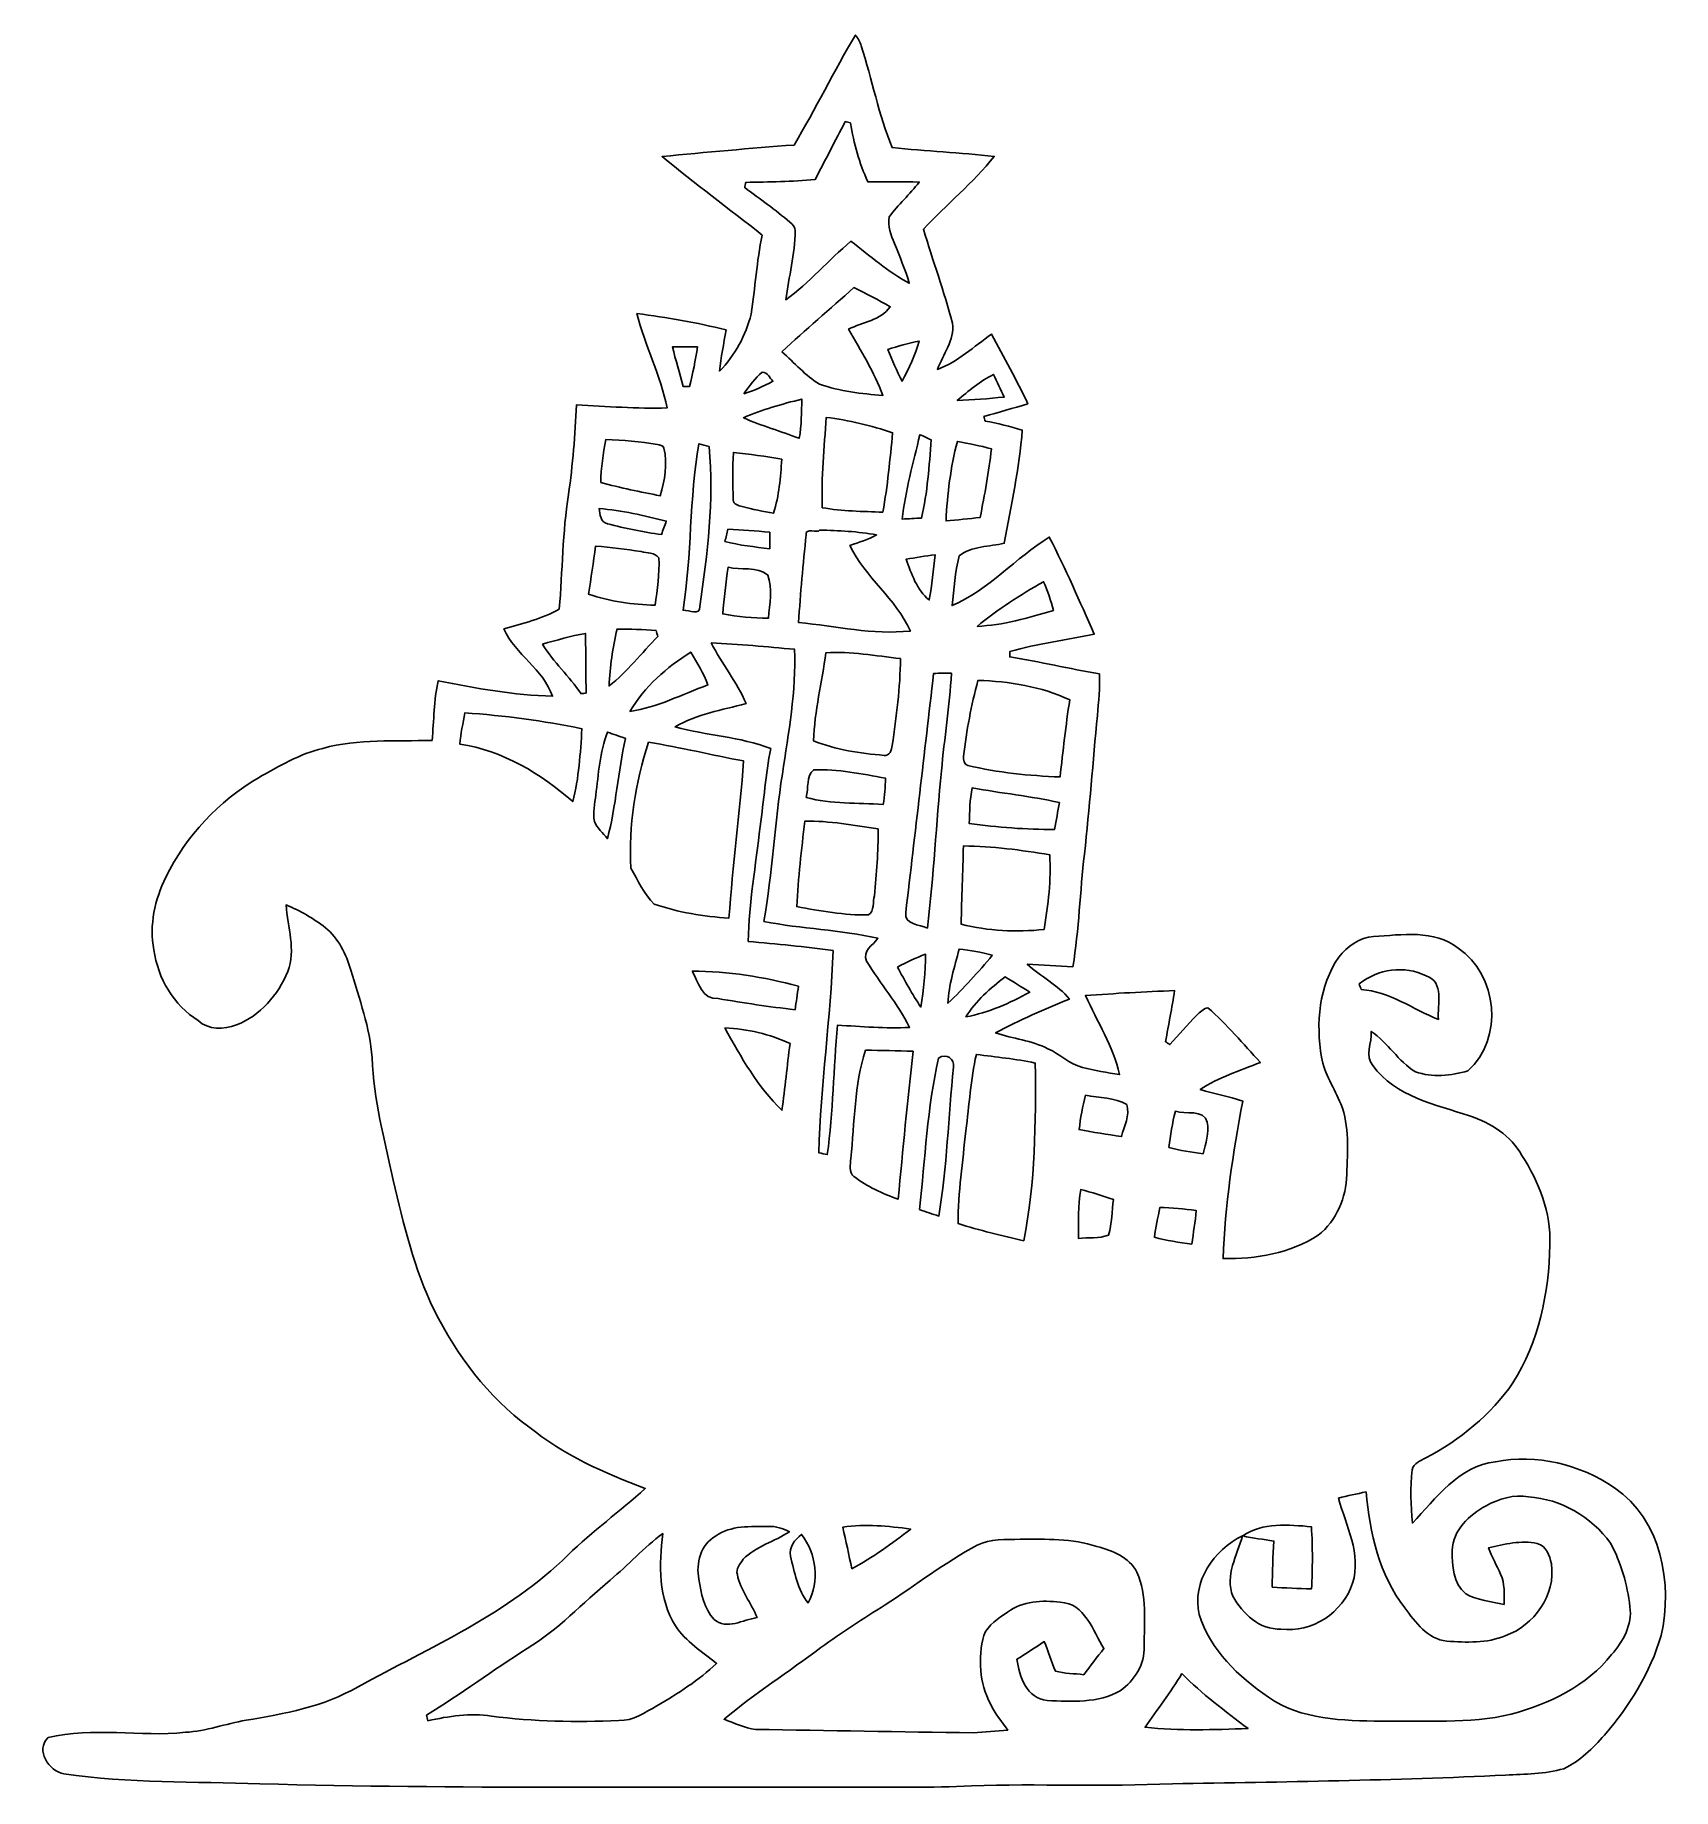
# Model space of a CAD drawing. Header units: centimetres. Extents: x -13.4 to 13.7, y -14.5 to 14.5.
import ezdxf

# ---------------------------------------------------------------- set-up
doc = ezdxf.new("R2010")
doc.units = ezdxf.units.CM
doc.header["$MEASUREMENT"] = 0
doc.layers.add('Layer 1', color=7, linetype='Continuous')

msp = doc.modelspace()

# ---------------------------------------------------------------- linework, layer by layer
at = {"layer": 'Layer 1', "color": 251}
for points, knots in [([(0.18697, 14.46812), (0.2286, 14.41521), (0.26141, 14.35523), (0.28187, 14.29103), (0.28187, 14.29103), (0.46179, 13.73329), (0.5715, 13.15367), (0.79234, 12.60898), (0.79234, 12.60898), (1.35396, 12.55042), (1.91841, 12.52679), (2.47932, 12.46293), (2.47932, 12.46293), (2.1269, 12.0269), (1.69228, 11.66883), (1.31022, 11.26067), (1.31022, 11.26067), (1.46226, 10.74067), (1.65382, 10.23197), (1.78894, 9.70633), (1.78894, 9.70633), (1.82633, 9.42869), (1.63513, 9.19198), (1.54093, 8.94327), (1.54093, 8.94327), (1.88031, 9.06815), (2.14312, 9.32356), (2.43593, 9.52571), (2.43593, 9.52571), (2.63913, 9.14506), (2.84974, 8.76794), (3.03389, 8.37741), (3.03389, 8.37741), (2.79365, 8.30016), (2.54882, 8.23912), (2.30787, 8.16363), (2.30787, 8.16363), (2.31352, 8.14529), (2.32481, 8.10824), (2.3301, 8.08955), (2.3301, 8.08955), (2.53788, 8.05603), (2.73967, 7.99782), (2.94217, 7.94103), (2.94217, 7.94103), (2.8956, 7.31061), (2.75766, 6.69184), (2.64583, 6.07095), (2.64583, 6.07095), (2.39959, 6.0138), (2.10714, 6.03038), (1.90147, 5.8614), (1.90147, 5.8614), (1.82951, 5.59541), (1.81716, 5.31566), (1.784, 5.04225), (1.784, 5.04225), (2.39395, 5.30719), (2.82893, 5.82965), (3.38843, 6.17255), (3.38843, 6.17255), (3.66183, 5.65079), (3.88867, 5.10752), (4.13173, 4.572), (4.13173, 4.572), (3.66783, 4.46969), (3.1937, 4.41572), (2.73685, 4.28202), (2.73685, 4.28202), (2.7365, 4.25979), (2.73579, 4.21534), (2.73509, 4.19312), (2.73509, 4.19312), (3.23215, 4.11692), (3.72075, 3.99627), (4.21675, 3.91407), (4.21675, 3.91407), (4.22981, 3.68476), (4.19982, 3.45616), (4.18253, 3.22792), (4.18253, 3.22792), (4.10916, 2.4638), (4.05447, 1.69792), (3.96875, 0.93486), (3.96875, 0.93486), (3.89819, 0.31538), (3.87844, -0.30939), (3.77931, -0.92569), (3.77931, -0.92569), (3.52707, -0.91581), (3.27589, -0.88935), (3.02366, -0.88547), (3.02366, -0.88547), (3.24556, -1.08938), (3.52742, -1.22449), (3.72216, -1.45909), (3.72216, -1.45909), (3.30659, -1.62489), (2.89631, -1.80552), (2.50225, -2.01754), (2.50225, -2.01754), (2.78694, -2.11596), (3.09562, -2.14242), (3.36656, -2.28071), (3.36656, -2.28071), (3.56447, -2.36926), (3.72181, -2.53683), (3.93629, -2.58904), (3.93629, -2.58904), (4.13844, -2.63948), (4.34446, -2.67406), (4.55013, -2.70581), (4.55013, -2.70581), (4.44041, -2.24155), (4.18253, -1.83162), (3.98498, -1.40229), (3.98498, -1.40229), (4.47569, -1.36454), (4.96676, -1.33844), (5.45888, -1.31974), (5.45888, -1.31974), (5.41408, -1.60161), (5.36046, -1.88242), (5.30789, -2.16323), (5.30789, -2.16323), (5.32589, -2.17488), (5.36187, -2.19886), (5.37986, -2.21051), (5.37986, -2.21051), (5.52521, -2.04823), (5.67055, -1.88595), (5.82189, -1.72932), (5.82189, -1.72932), (5.87657, -1.67746), (5.93161, -1.61537), (6.00992, -1.60302), (6.00992, -1.60302), (6.32178, -1.87925), (6.5913, -2.20063), (6.87493, -2.50578), (6.87493, -2.50578), (6.54015, -2.64548), (6.18419, -2.74955), (5.88186, -2.95487), (5.88186, -2.95487), (6.1154, -3.02013), (6.35282, -3.07305), (6.5853, -3.14431), (6.5853, -3.14431), (6.42267, -4.00438), (6.29073, -4.87186), (6.26004, -5.74781), (6.26004, -5.74781), (6.80226, -5.75804), (7.36776, -5.65856), (7.8299, -5.36081), (7.8299, -5.36081), (8.13682, -5.1248), (8.2931, -4.73675), (8.30333, -4.35645), (8.30333, -4.35645), (8.31286, -3.96875), (8.35342, -3.56059), (8.2042, -3.19193), (8.2042, -3.19193), (8.10084, -2.93264), (7.93044, -2.69804), (7.88564, -2.41759), (7.88564, -2.41759), (7.7918, -1.86267), (7.84084, -1.23825), (8.17245, -0.76482), (8.17245, -0.76482), (8.31321, -0.58808), (8.51359, -0.44415), (8.74466, -0.42298), (8.74466, -0.42298), (9.20962, -0.40323), (9.74584, -0.30268), (10.14236, -0.61842), (10.14236, -0.61842), (10.79782, -1.05763), (10.89977, -2.11279), (10.30217, -2.64478), (10.30217, -2.64478), (10.02841, -2.72662), (9.71127, -2.76084), (9.43786, -2.65994), (9.43786, -2.65994), (9.15141, -2.4892), (8.98454, -2.17911), (8.70691, -1.99461), (8.70691, -1.99461), (8.72596, -2.17452), (8.58873, -2.4003), (8.73513, -2.55623), (8.73513, -2.55623), (9.10202, -3.07587), (9.76912, -3.19652), (10.33145, -3.39125), (10.33145, -3.39125), (10.68282, -3.49991), (11.01161, -3.71722), (11.1954, -4.04213), (11.1954, -4.04213), (11.47939, -4.47993), (11.67694, -4.99145), (11.65754, -5.52062), (11.65754, -5.52062), (11.64343, -6.31225), (11.47304, -7.12541), (11.04829, -7.80274), (11.04829, -7.80274), (10.68176, -8.32838), (10.17341, -8.7443), (9.6072, -9.03887), (9.6072, -9.03887), (9.52182, -9.08791), (9.40752, -9.13095), (9.38107, -9.23819), (9.38107, -9.23819), (9.35426, -9.52994), (9.35708, -9.82557), (9.38601, -10.11767), (9.38601, -10.11767), (9.76947, -9.71162), (10.15788, -9.17504), (10.75761, -9.10272), (10.75761, -9.10272), (11.43635, -8.97043), (12.1599, -9.14365), (12.72469, -9.53594), (12.72469, -9.53594), (13.50222, -10.0584), (13.68989, -11.11709), (13.49551, -11.97716), (13.49551, -11.97716), (13.31489, -12.58641), (12.97305, -13.14027), (12.56101, -13.62004), (12.56101, -13.62004), (12.36416, -13.83383), (12.15707, -14.05184), (11.88861, -14.17532), (11.88861, -14.17532), (11.57499, -14.26633), (11.2455, -14.26245), (10.92306, -14.28291), (10.92306, -14.28291), (9.09002, -14.36793), (7.25523, -14.39474), (5.42114, -14.42473), (5.42114, -14.42473), (4.31588, -14.47482), (3.20922, -14.42367), (2.10397, -14.45613), (2.10397, -14.45613), (1.44427, -14.49493), (0.78352, -14.48012), (0.12347, -14.48188), (0.12347, -14.48188), (-3.13443, -14.47482), (-6.39269, -14.50975), (-9.64918, -14.42614), (-9.64918, -14.42614), (-10.72938, -14.38734), (-11.81806, -14.4205), (-12.88944, -14.25928), (-12.88944, -14.25928), (-13.13956, -14.21236), (-13.36428, -13.86911), (-13.1505, -13.66238), (-13.1505, -13.66238), (-12.40966, -13.47787), (-11.63391, -13.65638), (-10.88108, -13.57418), (-10.88108, -13.57418), (-10.53888, -13.55478), (-10.21468, -13.43378), (-9.87884, -13.37486), (-9.87884, -13.37486), (-9.24525, -13.26727), (-8.59261, -13.1512), (-8.03028, -12.82171), (-8.03028, -12.82171), (-6.83401, -12.16836), (-5.54567, -11.61344), (-4.56071, -10.64401), (-4.56071, -10.64401), (-4.15713, -10.25313), (-3.70311, -9.92011), (-3.28436, -9.54652), (-3.28436, -9.54652), (-3.96487, -9.2904), (-4.64185, -8.99054), (-5.20841, -8.52593), (-5.20841, -8.52593), (-5.88751, -8.03346), (-6.39551, -7.34166), (-6.77439, -6.60047), (-6.77439, -6.60047), (-7.10212, -5.92032), (-7.27534, -5.1816), (-7.44926, -4.45135), (-7.44926, -4.45135), (-7.59601, -3.78389), (-7.76746, -3.11679), (-7.7978, -2.43099), (-7.7978, -2.43099), (-7.8292, -1.93075), (-8.01158, -1.45874), (-8.14811, -0.98143), (-8.14811, -0.98143), (-8.22431, -0.7172), (-8.35307, -0.4572), (-8.56933, -0.28011), (-8.56933, -0.28011), (-8.76723, -0.12665), (-8.98525, 0.00176), (-9.21773, 0.0956), (-9.21773, 0.0956), (-9.19974, -0.27129), (-9.04875, -0.64523), (-9.18951, -1.00542), (-9.18951, -1.00542), (-9.34861, -1.38748), (-9.64459, -1.73708), (-10.039, -1.88666), (-10.039, -1.88666), (-10.24396, -1.96497), (-10.49796, -1.97062), (-10.67047, -1.81575), (-10.67047, -1.81575), (-11.07264, -1.56245), (-11.33828, -1.11513), (-11.40037, -0.64699), (-11.40037, -0.64699), (-11.48292, -0.23918), (-11.38379, 0.18556), (-11.20563, 0.55457), (-11.20563, 0.55457), (-10.86944, 1.23472), (-10.33145, 1.81575), (-9.67423, 2.19639), (-9.67423, 2.19639), (-9.33591, 2.38866), (-8.99372, 2.59151), (-8.61095, 2.68288), (-8.61095, 2.68288), (-8.02499, 2.84727), (-7.40904, 2.79541), (-6.80755, 2.81446), (-6.80755, 2.81446), (-6.77369, 3.14254), (-6.77933, 3.47627), (-6.70489, 3.79871), (-6.70489, 3.79871), (-6.08154, 3.67489), (-5.45253, 3.56306), (-4.81577, 3.54365), (-4.81577, 3.54365), (-4.96993, 3.98992), (-5.43101, 4.23157), (-5.61975, 4.65561), (-5.61975, 4.65561), (-5.30895, 4.74592), (-4.99004, 4.82529), (-4.705, 4.98404), (-4.705, 4.98404), (-4.65314, 5.61516), (-4.65138, 6.25122), (-4.55436, 6.87811), (-4.55436, 6.87811), (-4.47957, 7.36882), (-4.44676, 7.86447), (-4.42101, 8.35977), (-4.42101, 8.35977), (-3.92254, 8.33296), (-3.42406, 8.2931), (-2.92382, 8.30721), (-2.92382, 8.30721), (-3.03283, 8.84484), (-3.29106, 9.33626), (-3.42265, 9.86719), (-3.42265, 9.86719), (-2.92806, 9.80158), (-2.43417, 9.71938), (-1.95016, 9.59556), (-1.95016, 9.59556), (-1.98649, 9.36907), (-2.03906, 9.14506), (-2.05705, 8.91611), (-2.05705, 8.91611), (-1.8034, 9.17469), (-1.62525, 9.50877), (-1.53529, 9.85837), (-1.53529, 9.85837), (-1.46791, 10.29194), (-1.44639, 10.73221), (-1.3529, 11.16189), (-1.3529, 11.16189), (-1.90112, 11.59863), (-2.46627, 12.01455), (-3.00708, 12.46046), (-3.00708, 12.46046), (-2.28141, 12.53243), (-1.55504, 12.59769), (-0.82797, 12.65167), (-0.82797, 12.65167), (-0.4699, 13.24645), (-0.16969, 13.87334), (0.18697, 14.46812), (0.18697, 14.46812), (0.18697, 14.46812), (0.18697, 14.46812), (0.18697, 14.46812)], [0, 0, 0, 0, 0.00952381, 0.00952381, 0.00952381, 0.00952381, 0.01904762, 0.01904762, 0.01904762, 0.01904762, 0.02857143, 0.02857143, 0.02857143, 0.02857143, 0.03809524, 0.03809524, 0.03809524, 0.03809524, 0.04761905, 0.04761905, 0.04761905, 0.04761905, 0.05714286, 0.05714286, 0.05714286, 0.05714286, 0.06666667, 0.06666667, 0.06666667, 0.06666667, 0.07619048, 0.07619048, 0.07619048, 0.07619048, 0.08571429, 0.08571429, 0.08571429, 0.08571429, 0.0952381, 0.0952381, 0.0952381, 0.0952381, 0.1047619, 0.1047619, 0.1047619, 0.1047619, 0.11428571, 0.11428571, 0.11428571, 0.11428571, 0.12380952, 0.12380952, 0.12380952, 0.12380952, 0.13333333, 0.13333333, 0.13333333, 0.13333333, 0.14285714, 0.14285714, 0.14285714, 0.14285714, 0.15238095, 0.15238095, 0.15238095, 0.15238095, 0.16190476, 0.16190476, 0.16190476, 0.16190476, 0.17142857, 0.17142857, 0.17142857, 0.17142857, 0.18095238, 0.18095238, 0.18095238, 0.18095238, 0.19047619, 0.19047619, 0.19047619, 0.19047619, 0.2, 0.2, 0.2, 0.2, 0.20952381, 0.20952381, 0.20952381, 0.20952381, 0.21904762, 0.21904762, 0.21904762, 0.21904762, 0.22857143, 0.22857143, 0.22857143, 0.22857143, 0.23809524, 0.23809524, 0.23809524, 0.23809524, 0.24761905, 0.24761905, 0.24761905, 0.24761905, 0.25714286, 0.25714286, 0.25714286, 0.25714286, 0.26666667, 0.26666667, 0.26666667, 0.26666667, 0.27619048, 0.27619048, 0.27619048, 0.27619048, 0.28571429, 0.28571429, 0.28571429, 0.28571429, 0.2952381, 0.2952381, 0.2952381, 0.2952381, 0.3047619, 0.3047619, 0.3047619, 0.3047619, 0.31428571, 0.31428571, 0.31428571, 0.31428571, 0.32380952, 0.32380952, 0.32380952, 0.32380952, 0.33333333, 0.33333333, 0.33333333, 0.33333333, 0.34285714, 0.34285714, 0.34285714, 0.34285714, 0.35238095, 0.35238095, 0.35238095, 0.35238095, 0.36190476, 0.36190476, 0.36190476, 0.36190476, 0.37142857, 0.37142857, 0.37142857, 0.37142857, 0.38095238, 0.38095238, 0.38095238, 0.38095238, 0.39047619, 0.39047619, 0.39047619, 0.39047619, 0.4, 0.4, 0.4, 0.4, 0.40952381, 0.40952381, 0.40952381, 0.40952381, 0.41904762, 0.41904762, 0.41904762, 0.41904762, 0.42857143, 0.42857143, 0.42857143, 0.42857143, 0.43809524, 0.43809524, 0.43809524, 0.43809524, 0.44761905, 0.44761905, 0.44761905, 0.44761905, 0.45714286, 0.45714286, 0.45714286, 0.45714286, 0.46666667, 0.46666667, 0.46666667, 0.46666667, 0.47619048, 0.47619048, 0.47619048, 0.47619048, 0.48571429, 0.48571429, 0.48571429, 0.48571429, 0.4952381, 0.4952381, 0.4952381, 0.4952381, 0.5047619, 0.5047619, 0.5047619, 0.5047619, 0.51428571, 0.51428571, 0.51428571, 0.51428571, 0.52380952, 0.52380952, 0.52380952, 0.52380952, 0.53333333, 0.53333333, 0.53333333, 0.53333333, 0.54285714, 0.54285714, 0.54285714, 0.54285714, 0.55238095, 0.55238095, 0.55238095, 0.55238095, 0.56190476, 0.56190476, 0.56190476, 0.56190476, 0.57142857, 0.57142857, 0.57142857, 0.57142857, 0.58095238, 0.58095238, 0.58095238, 0.58095238, 0.59047619, 0.59047619, 0.59047619, 0.59047619, 0.6, 0.6, 0.6, 0.6, 0.60952381, 0.60952381, 0.60952381, 0.60952381, 0.61904762, 0.61904762, 0.61904762, 0.61904762, 0.62857143, 0.62857143, 0.62857143, 0.62857143, 0.63809524, 0.63809524, 0.63809524, 0.63809524, 0.64761905, 0.64761905, 0.64761905, 0.64761905, 0.65714286, 0.65714286, 0.65714286, 0.65714286, 0.66666667, 0.66666667, 0.66666667, 0.66666667, 0.67619048, 0.67619048, 0.67619048, 0.67619048, 0.68571429, 0.68571429, 0.68571429, 0.68571429, 0.6952381, 0.6952381, 0.6952381, 0.6952381, 0.7047619, 0.7047619, 0.7047619, 0.7047619, 0.71428571, 0.71428571, 0.71428571, 0.71428571, 0.72380952, 0.72380952, 0.72380952, 0.72380952, 0.73333333, 0.73333333, 0.73333333, 0.73333333, 0.74285714, 0.74285714, 0.74285714, 0.74285714, 0.75238095, 0.75238095, 0.75238095, 0.75238095, 0.76190476, 0.76190476, 0.76190476, 0.76190476, 0.77142857, 0.77142857, 0.77142857, 0.77142857, 0.78095238, 0.78095238, 0.78095238, 0.78095238, 0.79047619, 0.79047619, 0.79047619, 0.79047619, 0.8, 0.8, 0.8, 0.8, 0.80952381, 0.80952381, 0.80952381, 0.80952381, 0.81904762, 0.81904762, 0.81904762, 0.81904762, 0.82857143, 0.82857143, 0.82857143, 0.82857143, 0.83809524, 0.83809524, 0.83809524, 0.83809524, 0.84761905, 0.84761905, 0.84761905, 0.84761905, 0.85714286, 0.85714286, 0.85714286, 0.85714286, 0.86666667, 0.86666667, 0.86666667, 0.86666667, 0.87619048, 0.87619048, 0.87619048, 0.87619048, 0.88571429, 0.88571429, 0.88571429, 0.88571429, 0.8952381, 0.8952381, 0.8952381, 0.8952381, 0.9047619, 0.9047619, 0.9047619, 0.9047619, 0.91428571, 0.91428571, 0.91428571, 0.91428571, 0.92380952, 0.92380952, 0.92380952, 0.92380952, 0.93333333, 0.93333333, 0.93333333, 0.93333333, 0.94285714, 0.94285714, 0.94285714, 0.94285714, 0.95238095, 0.95238095, 0.95238095, 0.95238095, 0.96190476, 0.96190476, 0.96190476, 0.96190476, 0.97142857, 0.97142857, 0.97142857, 0.97142857, 0.98095238, 0.98095238, 0.98095238, 0.98095238, 1, 1, 1, 1]), ([(0.01799, 13.03972), (-0.14817, 12.72152), (-0.31221, 12.40261), (-0.47837, 12.0844), (-0.47837, 12.0844), (-0.85866, 12.04136), (-1.24178, 12.0463), (-1.62348, 12.0329), (-1.62348, 12.0329), (-1.62842, 12.01138), (-1.63795, 11.96869), (-1.64253, 11.94717), (-1.64253, 11.94717), (-1.3903, 11.76267), (-1.137, 11.57887), (-0.89711, 11.37779), (-0.89711, 11.37779), (-0.85549, 11.34004), (-0.80821, 11.29347), (-0.80786, 11.23315), (-0.80786, 11.23315), (-0.81351, 10.84898), (-0.91299, 10.47397), (-0.96379, 10.09438), (-0.96379, 10.09438), (-0.56833, 10.37555), (-0.2607, 10.75584), (0.11324, 11.06241), (0.11324, 11.06241), (0.42545, 10.81899), (0.72919, 10.55899), (1.07668, 10.36637), (1.07668, 10.36637), (1.00824, 10.59145), (0.91899, 10.80946), (0.83079, 11.02713), (0.83079, 11.02713), (0.7747, 11.16506), (0.71614, 11.30935), (0.74224, 11.46246), (0.74224, 11.46246), (0.89182, 11.66812), (1.08585, 11.8364), (1.24072, 12.03819), (1.24072, 12.03819), (0.95744, 12.04595), (0.67381, 12.0456), (0.39052, 12.0456), (0.39052, 12.0456), (0.2473, 12.35287), (0.16334, 12.68342), (0.10442, 13.01609), (0.10442, 13.01609), (0.08255, 13.02209), (0.03951, 13.03373), (0.01799, 13.03972), (0.01799, 13.03972), (0.01799, 13.03972), (0.01799, 13.03972), (0.01799, 13.03972)], [0, 0, 0, 0, 0.0625, 0.0625, 0.0625, 0.0625, 0.125, 0.125, 0.125, 0.125, 0.1875, 0.1875, 0.1875, 0.1875, 0.25, 0.25, 0.25, 0.25, 0.3125, 0.3125, 0.3125, 0.3125, 0.375, 0.375, 0.375, 0.375, 0.4375, 0.4375, 0.4375, 0.4375, 0.5, 0.5, 0.5, 0.5, 0.5625, 0.5625, 0.5625, 0.5625, 0.625, 0.625, 0.625, 0.625, 0.6875, 0.6875, 0.6875, 0.6875, 0.75, 0.75, 0.75, 0.75, 0.8125, 0.8125, 0.8125, 0.8125, 0.875, 0.875, 0.875, 0.875, 1, 1, 1, 1]), ([(-1.02799, 9.23607), (-0.82233, 9.05616), (-0.6417, 8.84202), (-0.40675, 8.6995), (-0.40675, 8.6995), (-0.06985, 8.5852), (0.28716, 8.53969), (0.641, 8.51464), (0.641, 8.51464), (0.49706, 8.90199), (0.27552, 9.25195), (0.07338, 9.61037), (0.07338, 9.61037), (0.30586, 9.72644), (0.6029, 9.75113), (0.76024, 9.97867), (0.76024, 9.97867), (0.56656, 10.09509), (0.36336, 10.19492), (0.16087, 10.29511), (0.16087, 10.29511), (-0.23354, 9.94022), (-0.63782, 9.59626), (-1.02799, 9.23607), (-1.02799, 9.23607), (-1.02799, 9.23607), (-1.02799, 9.23607), (-1.02799, 9.23607)], [0, 0, 0, 0, 0.125, 0.125, 0.125, 0.125, 0.25, 0.25, 0.25, 0.25, 0.375, 0.375, 0.375, 0.375, 0.5, 0.5, 0.5, 0.5, 0.625, 0.625, 0.625, 0.625, 0.75, 0.75, 0.75, 0.75, 1, 1, 1, 1]), ([(-2.83669, 9.3151), (-2.7813, 9.09673), (-2.71886, 8.88047), (-2.65959, 8.66316), (-2.65959, 8.66316), (-2.63313, 8.66281), (-2.58092, 8.66175), (-2.55482, 8.6614), (-2.55482, 8.6614), (-2.49696, 8.87695), (-2.45851, 9.09673), (-2.4197, 9.31616), (-2.4197, 9.31616), (-2.55905, 9.31686), (-2.69804, 9.31651), (-2.83669, 9.3151), (-2.83669, 9.3151), (-2.83669, 9.3151), (-2.83669, 9.3151), (-2.83669, 9.3151)], [0, 0, 0, 0, 0.16666667, 0.16666667, 0.16666667, 0.16666667, 0.33333333, 0.33333333, 0.33333333, 0.33333333, 0.5, 0.5, 0.5, 0.5, 0.66666667, 0.66666667, 0.66666667, 0.66666667, 1, 1, 1, 1]), ([(0.72002, 9.27347), (0.79834, 9.09779), (0.86819, 8.91822), (0.95638, 8.74712), (0.95638, 8.74712), (1.06927, 8.9602), (1.17475, 9.17892), (1.2379, 9.41211), (1.2379, 9.41211), (1.06186, 9.38001), (0.89006, 9.32921), (0.72002, 9.27347), (0.72002, 9.27347), (0.72002, 9.27347), (0.72002, 9.27347), (0.72002, 9.27347)], [0, 0, 0, 0, 0.2, 0.2, 0.2, 0.2, 0.4, 0.4, 0.4, 0.4, 0.6, 0.6, 0.6, 0.6, 1, 1, 1, 1]), ([(-1.65735, 8.54322), (-1.48661, 8.58485), (-1.33209, 8.67128), (-1.17546, 8.74854), (-1.17546, 8.74854), (-1.22978, 8.80075), (-1.26577, 8.89917), (-1.35149, 8.89952), (-1.35149, 8.89952), (-1.47602, 8.80286), (-1.56245, 8.66669), (-1.65735, 8.54322), (-1.65735, 8.54322), (-1.65735, 8.54322), (-1.65735, 8.54322), (-1.65735, 8.54322)], [0, 0, 0, 0, 0.2, 0.2, 0.2, 0.2, 0.4, 0.4, 0.4, 0.4, 0.6, 0.6, 0.6, 0.6, 1, 1, 1, 1]), ([(1.86514, 8.42998), (2.12478, 8.44127), (2.38478, 8.45926), (2.64336, 8.48819), (2.64336, 8.48819), (2.58621, 8.61342), (2.52695, 8.73725), (2.46839, 8.86107), (2.46839, 8.86107), (2.24331, 8.75453), (2.05599, 8.58626), (1.86514, 8.42998), (1.86514, 8.42998), (1.86514, 8.42998), (1.86514, 8.42998), (1.86514, 8.42998)], [0, 0, 0, 0, 0.2, 0.2, 0.2, 0.2, 0.4, 0.4, 0.4, 0.4, 0.6, 0.6, 0.6, 0.6, 1, 1, 1, 1]), ([(-1.66476, 8.14387), (-1.36313, 8.01405), (-1.04846, 7.91951), (-0.74048, 7.80591), (-0.74048, 7.80591), (-0.70168, 8.01934), (-0.70485, 8.23771), (-0.69956, 8.45361), (-0.69956, 8.45361), (-1.02658, 8.36965), (-1.35643, 8.28287), (-1.66476, 8.14387), (-1.66476, 8.14387), (-1.66476, 8.14387), (-1.66476, 8.14387), (-1.66476, 8.14387)], [0, 0, 0, 0, 0.2, 0.2, 0.2, 0.2, 0.4, 0.4, 0.4, 0.4, 0.6, 0.6, 0.6, 0.6, 1, 1, 1, 1]), ([(-0.29528, 8.15199), (-0.33055, 7.65528), (-0.37888, 7.15821), (-0.36195, 6.65939), (-0.36195, 6.65939), (-0.0321, 6.60188), (0.30445, 6.5973), (0.63853, 6.58601), (0.63853, 6.58601), (0.7179, 7.01957), (0.75847, 7.45949), (0.80116, 7.89834), (0.80116, 7.89834), (0.44485, 8.01546), (0.07726, 8.10754), (-0.29528, 8.15199), (-0.29528, 8.15199), (-0.29528, 8.15199), (-0.29528, 8.15199), (-0.29528, 8.15199)], [0, 0, 0, 0, 0.16666667, 0.16666667, 0.16666667, 0.16666667, 0.33333333, 0.33333333, 0.33333333, 0.33333333, 0.5, 0.5, 0.5, 0.5, 0.66666667, 0.66666667, 0.66666667, 0.66666667, 1, 1, 1, 1]), ([(1.25166, 7.86518), (1.13982, 7.40375), (1.01565, 6.94372), (0.95709, 6.47171), (0.95709, 6.47171), (1.06504, 6.47665), (1.17052, 6.483), (1.27952, 6.48794), (1.27952, 6.48794), (1.37513, 6.91339), (1.40758, 7.34871), (1.43545, 7.78298), (1.43545, 7.78298), (1.37442, 7.81085), (1.31304, 7.83837), (1.25166, 7.86518), (1.25166, 7.86518), (1.25166, 7.86518), (1.25166, 7.86518), (1.25166, 7.86518)], [0, 0, 0, 0, 0.16666667, 0.16666667, 0.16666667, 0.16666667, 0.33333333, 0.33333333, 0.33333333, 0.33333333, 0.5, 0.5, 0.5, 0.5, 0.66666667, 0.66666667, 0.66666667, 0.66666667, 1, 1, 1, 1]), ([(-3.93771, 7.78581), (-3.97545, 7.55086), (-4.02308, 7.3152), (-4.01779, 7.07602), (-4.01779, 7.07602), (-3.69499, 6.98465), (-3.3655, 6.92115), (-3.03636, 6.85694), (-3.03636, 6.85694), (-2.96545, 7.11059), (-2.91394, 7.38082), (-2.97603, 7.64152), (-2.97603, 7.64152), (-2.9845, 7.69056), (-3.04765, 7.69338), (-3.08539, 7.70502), (-3.08539, 7.70502), (-3.36762, 7.75053), (-3.65266, 7.77593), (-3.93771, 7.78581), (-3.93771, 7.78581), (-3.93771, 7.78581), (-3.93771, 7.78581), (-3.93771, 7.78581)], [0, 0, 0, 0, 0.14285714, 0.14285714, 0.14285714, 0.14285714, 0.28571429, 0.28571429, 0.28571429, 0.28571429, 0.42857143, 0.42857143, 0.42857143, 0.42857143, 0.57142857, 0.57142857, 0.57142857, 0.57142857, 0.71428571, 0.71428571, 0.71428571, 0.71428571, 1, 1, 1, 1]), ([(-2.39959, 7.7156), (-2.55834, 6.8072), (-2.51636, 5.87657), (-2.65924, 4.96499), (-2.65924, 4.96499), (-2.56011, 4.96746), (-2.37878, 4.87398), (-2.38478, 5.02497), (-2.38478, 5.02497), (-2.25531, 5.8988), (-2.14736, 6.78356), (-2.23167, 7.66798), (-2.23167, 7.66798), (-2.28776, 7.68385), (-2.34386, 7.69973), (-2.39959, 7.7156), (-2.39959, 7.7156), (-2.39959, 7.7156), (-2.39959, 7.7156), (-2.39959, 7.7156)], [0, 0, 0, 0, 0.16666667, 0.16666667, 0.16666667, 0.16666667, 0.33333333, 0.33333333, 0.33333333, 0.33333333, 0.5, 0.5, 0.5, 0.5, 0.66666667, 0.66666667, 0.66666667, 0.66666667, 1, 1, 1, 1]), ([(-1.82915, 7.57237), (-1.84326, 7.31238), (-1.84397, 7.05062), (-1.83162, 6.79027), (-1.83162, 6.79027), (-1.83233, 6.70983), (-1.74272, 6.69678), (-1.68275, 6.67667), (-1.68275, 6.67667), (-1.51236, 6.63187), (-1.33844, 6.598), (-1.16487, 6.56766), (-1.16487, 6.56766), (-1.07421, 6.85624), (-1.05234, 7.15927), (-1.02976, 7.45913), (-1.02976, 7.45913), (-1.29469, 7.50641), (-1.56175, 7.54274), (-1.82915, 7.57237), (-1.82915, 7.57237), (-1.82915, 7.57237), (-1.82915, 7.57237), (-1.82915, 7.57237)], [0, 0, 0, 0, 0.14285714, 0.14285714, 0.14285714, 0.14285714, 0.28571429, 0.28571429, 0.28571429, 0.28571429, 0.42857143, 0.42857143, 0.42857143, 0.42857143, 0.57142857, 0.57142857, 0.57142857, 0.57142857, 0.71428571, 0.71428571, 0.71428571, 0.71428571, 1, 1, 1, 1]), ([(1.87043, 7.7537), (1.75789, 7.32578), (1.70462, 6.88305), (1.68275, 6.44137), (1.68275, 6.44137), (1.87184, 6.45301), (2.05952, 6.47876), (2.24861, 6.49993), (2.24861, 6.49993), (2.31846, 6.87634), (2.39289, 7.25276), (2.43311, 7.63341), (2.43311, 7.63341), (2.24755, 7.68209), (2.05881, 7.71842), (1.87043, 7.7537), (1.87043, 7.7537), (1.87043, 7.7537), (1.87043, 7.7537), (1.87043, 7.7537)], [0, 0, 0, 0, 0.16666667, 0.16666667, 0.16666667, 0.16666667, 0.33333333, 0.33333333, 0.33333333, 0.33333333, 0.5, 0.5, 0.5, 0.5, 0.66666667, 0.66666667, 0.66666667, 0.66666667, 1, 1, 1, 1]), ([(-4.04742, 6.64598), (-4.03225, 6.54791), (-4.02519, 6.42126), (-3.91089, 6.39516), (-3.91089, 6.39516), (-3.61879, 6.31225), (-3.31823, 6.26004), (-3.01801, 6.21418), (-3.01801, 6.21418), (-2.9912, 6.28826), (-2.96474, 6.3627), (-2.93793, 6.43714), (-2.93793, 6.43714), (-3.30306, 6.52886), (-3.67136, 6.61529), (-4.04742, 6.64598), (-4.04742, 6.64598), (-4.04742, 6.64598), (-4.04742, 6.64598), (-4.04742, 6.64598)], [0, 0, 0, 0, 0.16666667, 0.16666667, 0.16666667, 0.16666667, 0.33333333, 0.33333333, 0.33333333, 0.33333333, 0.5, 0.5, 0.5, 0.5, 0.66666667, 0.66666667, 0.66666667, 0.66666667, 1, 1, 1, 1]), ([(-1.92052, 6.30343), (-1.93675, 6.23641), (-1.95333, 6.16973), (-1.96885, 6.10235), (-1.96885, 6.10235), (-1.72791, 6.03497), (-1.47708, 6.01345), (-1.22978, 5.98135), (-1.22978, 5.98135), (-1.22978, 6.07236), (-1.22978, 6.16303), (-1.22978, 6.25334), (-1.22978, 6.25334), (-1.45909, 6.28086), (-1.69051, 6.29109), (-1.92052, 6.30343), (-1.92052, 6.30343), (-1.92052, 6.30343), (-1.92052, 6.30343), (-1.92052, 6.30343)], [0, 0, 0, 0, 0.16666667, 0.16666667, 0.16666667, 0.16666667, 0.33333333, 0.33333333, 0.33333333, 0.33333333, 0.5, 0.5, 0.5, 0.5, 0.66666667, 0.66666667, 0.66666667, 0.66666667, 1, 1, 1, 1]), ([(-0.6283, 6.21206), (-0.67557, 5.72876), (-0.7239, 5.2451), (-0.75283, 4.76038), (-0.75283, 4.76038), (-0.13723, 4.70676), (0.47131, 4.55295), (1.09396, 4.62139), (1.09396, 4.62139), (0.85584, 5.15338), (0.34678, 5.51004), (0.09596, 6.03497), (0.09596, 6.03497), (0.24518, 6.08647), (0.39617, 6.13586), (0.53657, 6.20959), (0.53657, 6.20959), (0.22684, 6.26639), (-0.09031, 6.28332), (-0.40464, 6.28756), (-0.40464, 6.28756), (-0.43744, 6.23182), (-0.64523, 6.33342), (-0.6283, 6.21206), (-0.6283, 6.21206), (-0.6283, 6.21206), (-0.6283, 6.21206), (-0.6283, 6.21206)], [0, 0, 0, 0, 0.125, 0.125, 0.125, 0.125, 0.25, 0.25, 0.25, 0.25, 0.375, 0.375, 0.375, 0.375, 0.5, 0.5, 0.5, 0.5, 0.625, 0.625, 0.625, 0.625, 0.75, 0.75, 0.75, 0.75, 1, 1, 1, 1]), ([(-4.10528, 6.0258), (-4.14373, 5.76051), (-4.18183, 5.49487), (-4.22028, 5.22958), (-4.22028, 5.22958), (-3.86715, 5.10646), (-3.49426, 5.06236), (-3.12208, 5.04684), (-3.12208, 5.04684), (-3.08645, 5.30648), (-3.04729, 5.56789), (-3.05999, 5.83071), (-3.05999, 5.83071), (-3.12773, 5.91785), (-3.2579, 5.91044), (-3.35104, 5.93372), (-3.35104, 5.93372), (-3.60151, 5.97288), (-3.85269, 6.0071), (-4.10528, 6.0258), (-4.10528, 6.0258), (-4.10528, 6.0258), (-4.10528, 6.0258), (-4.10528, 6.0258)], [0, 0, 0, 0, 0.14285714, 0.14285714, 0.14285714, 0.14285714, 0.28571429, 0.28571429, 0.28571429, 0.28571429, 0.42857143, 0.42857143, 0.42857143, 0.42857143, 0.57142857, 0.57142857, 0.57142857, 0.57142857, 0.71428571, 0.71428571, 0.71428571, 0.71428571, 1, 1, 1, 1]), ([(1.02306, 5.80672), (1.11831, 5.56754), (1.19274, 5.29802), (1.40688, 5.13468), (1.40688, 5.13468), (1.44956, 5.38268), (1.47708, 5.6328), (1.50142, 5.88292), (1.50142, 5.88292), (1.34126, 5.85999), (1.18181, 5.8353), (1.02306, 5.80672), (1.02306, 5.80672), (1.02306, 5.80672), (1.02306, 5.80672), (1.02306, 5.80672)], [0, 0, 0, 0, 0.2, 0.2, 0.2, 0.2, 0.4, 0.4, 0.4, 0.4, 0.6, 0.6, 0.6, 0.6, 1, 1, 1, 1]), ([(-1.91841, 5.67478), (-1.95086, 5.41796), (-1.98861, 5.16184), (-2.00519, 4.90326), (-2.00519, 4.90326), (-1.75683, 4.8574), (-1.50389, 4.83376), (-1.2513, 4.8327), (-1.2513, 4.8327), (-1.22873, 5.06695), (-1.17722, 5.32306), (-1.26224, 5.54637), (-1.26224, 5.54637), (-1.4351, 5.70054), (-1.71168, 5.62187), (-1.91841, 5.67478), (-1.91841, 5.67478), (-1.91841, 5.67478), (-1.91841, 5.67478), (-1.91841, 5.67478)], [0, 0, 0, 0, 0.16666667, 0.16666667, 0.16666667, 0.16666667, 0.33333333, 0.33333333, 0.33333333, 0.33333333, 0.5, 0.5, 0.5, 0.5, 0.66666667, 0.66666667, 0.66666667, 0.66666667, 1, 1, 1, 1]), ([(2.19498, 4.69865), (2.62608, 4.71664), (3.04447, 4.84011), (3.45616, 4.96182), (3.45616, 4.96182), (3.4163, 5.12445), (3.36162, 5.28249), (3.29565, 5.43595), (3.29565, 5.43595), (2.91077, 5.21899), (2.53612, 4.98016), (2.19498, 4.69865), (2.19498, 4.69865), (2.19498, 4.69865), (2.19498, 4.69865), (2.19498, 4.69865)], [0, 0, 0, 0, 0.2, 0.2, 0.2, 0.2, 0.4, 0.4, 0.4, 0.4, 0.6, 0.6, 0.6, 0.6, 1, 1, 1, 1]), ([(-3.75179, 4.65279), (-3.81882, 4.34375), (-3.87315, 4.03084), (-3.88161, 3.71369), (-3.88161, 3.71369), (-3.57928, 3.94935), (-3.34574, 4.25803), (-3.07904, 4.53073), (-3.07904, 4.53073), (-3.08575, 4.55542), (-3.0988, 4.60516), (-3.10515, 4.63021), (-3.10515, 4.63021), (-3.3207, 4.6415), (-3.53624, 4.66019), (-3.75179, 4.65279), (-3.75179, 4.65279), (-3.75179, 4.65279), (-3.75179, 4.65279), (-3.75179, 4.65279)], [0, 0, 0, 0, 0.16666667, 0.16666667, 0.16666667, 0.16666667, 0.33333333, 0.33333333, 0.33333333, 0.33333333, 0.5, 0.5, 0.5, 0.5, 0.66666667, 0.66666667, 0.66666667, 0.66666667, 1, 1, 1, 1]), ([(-4.98228, 4.40619), (-4.80448, 4.10704), (-4.53849, 3.8735), (-4.34481, 3.58493), (-4.34481, 3.58493), (-4.32329, 3.5881), (-4.28061, 3.59445), (-4.25944, 3.59763), (-4.25944, 3.59763), (-4.27143, 3.92571), (-4.26544, 4.25415), (-4.2732, 4.58258), (-4.2732, 4.58258), (-4.51344, 4.53919), (-4.74698, 4.46864), (-4.98228, 4.40619), (-4.98228, 4.40619), (-4.98228, 4.40619), (-4.98228, 4.40619), (-4.98228, 4.40619)], [0, 0, 0, 0, 0.16666667, 0.16666667, 0.16666667, 0.16666667, 0.33333333, 0.33333333, 0.33333333, 0.33333333, 0.5, 0.5, 0.5, 0.5, 0.66666667, 0.66666667, 0.66666667, 0.66666667, 1, 1, 1, 1]), ([(-2.19569, 4.42419), (-2.02106, 4.08093), (-1.77024, 3.77966), (-1.62066, 3.423), (-1.62066, 3.423), (-2.01613, 3.31541), (-2.43593, 3.24908), (-2.79224, 3.03671), (-2.79224, 3.03671), (-2.27189, 2.89454), (-1.71873, 2.87831), (-1.2132, 2.67864), (-1.2132, 2.67864), (-1.29434, 2.25284), (-1.32609, 1.82033), (-1.38818, 1.39171), (-1.38818, 1.39171), (-1.45415, 0.75953), (-1.57833, 0.13088), (-1.58327, -0.50624), (-1.58327, -0.50624), (-1.11619, -0.55351), (-0.64805, -0.5902), (-0.18309, -0.65758), (-0.18309, -0.65758), (-0.22154, -1.77447), (-0.39053, -2.88325), (-0.41663, -4.00085), (-0.41663, -4.00085), (-0.37077, -4.00967), (-0.32456, -4.01955), (-0.27834, -4.02908), (-0.27834, -4.02908), (-0.17956, -3.31964), (-0.17815, -2.60103), (-0.10971, -1.88912), (-0.10971, -1.88912), (0.2861, -1.91488), (0.68368, -1.9491), (1.08021, -1.92723), (1.08021, -1.92723), (0.88688, -1.53529), (0.59655, -1.20368), (0.37077, -0.83256), (0.37077, -0.83256), (0.29669, -0.66216), (0.47343, -0.56938), (0.55809, -0.45579), (0.55809, -0.45579), (-0.06315, -0.31362), (-0.70344, -0.30057), (-1.32644, -0.17745), (-1.32644, -0.17745), (-1.18392, 0.62936), (-1.14794, 1.45027), (-1.02094, 2.25919), (-1.02094, 2.25919), (-0.91652, 2.94111), (-0.7934, 3.62761), (-0.81915, 4.32012), (-0.81915, 4.32012), (-1.27741, 4.36033), (-1.73567, 4.40514), (-2.19569, 4.42419), (-2.19569, 4.42419), (-2.19569, 4.42419), (-2.19569, 4.42419), (-2.19569, 4.42419)], [0, 0, 0, 0, 0.05555556, 0.05555556, 0.05555556, 0.05555556, 0.11111111, 0.11111111, 0.11111111, 0.11111111, 0.16666667, 0.16666667, 0.16666667, 0.16666667, 0.22222222, 0.22222222, 0.22222222, 0.22222222, 0.27777778, 0.27777778, 0.27777778, 0.27777778, 0.33333333, 0.33333333, 0.33333333, 0.33333333, 0.38888889, 0.38888889, 0.38888889, 0.38888889, 0.44444444, 0.44444444, 0.44444444, 0.44444444, 0.5, 0.5, 0.5, 0.5, 0.55555556, 0.55555556, 0.55555556, 0.55555556, 0.61111111, 0.61111111, 0.61111111, 0.61111111, 0.66666667, 0.66666667, 0.66666667, 0.66666667, 0.72222222, 0.72222222, 0.72222222, 0.72222222, 0.77777778, 0.77777778, 0.77777778, 0.77777778, 0.83333333, 0.83333333, 0.83333333, 0.83333333, 0.88888889, 0.88888889, 0.88888889, 0.88888889, 1, 1, 1, 1]), ([(-3.53871, 3.29389), (-3.08681, 3.3588), (-2.67547, 3.57576), (-2.25108, 3.73098), (-2.25108, 3.73098), (-2.31846, 3.9243), (-2.43134, 4.09681), (-2.5333, 4.2732), (-2.5333, 4.2732), (-2.93123, 4.02202), (-3.29741, 3.70276), (-3.53871, 3.29389), (-3.53871, 3.29389), (-3.53871, 3.29389), (-3.53871, 3.29389), (-3.53871, 3.29389)], [0, 0, 0, 0, 0.2, 0.2, 0.2, 0.2, 0.4, 0.4, 0.4, 0.4, 0.6, 0.6, 0.6, 0.6, 1, 1, 1, 1]), ([(-0.30127, 4.26156), (-0.36759, 3.77719), (-0.48895, 3.29847), (-0.50659, 2.80846), (-0.50659, 2.80846), (-0.14146, 2.65677), (0.26564, 2.60421), (0.65899, 2.56611), (0.65899, 2.56611), (0.75212, 2.54811), (0.78423, 2.661), (0.79446, 2.73191), (0.79446, 2.73191), (0.86184, 3.20781), (0.92957, 3.68582), (0.92886, 4.16736), (0.92886, 4.16736), (0.5207, 4.21076), (0.11042, 4.29084), (-0.30127, 4.26156), (-0.30127, 4.26156), (-0.30127, 4.26156), (-0.30127, 4.26156), (-0.30127, 4.26156)], [0, 0, 0, 0, 0.14285714, 0.14285714, 0.14285714, 0.14285714, 0.28571429, 0.28571429, 0.28571429, 0.28571429, 0.42857143, 0.42857143, 0.42857143, 0.42857143, 0.57142857, 0.57142857, 0.57142857, 0.57142857, 0.71428571, 0.71428571, 0.71428571, 0.71428571, 1, 1, 1, 1]), ([(1.47743, 3.92112), (1.32574, 2.6035), (1.17334, 1.28588), (1.01706, -0.03104), (1.01706, -0.03104), (0.9906, -0.22754), (1.24566, -0.23213), (1.37442, -0.2854), (1.37442, -0.2854), (1.48237, 0.57644), (1.51906, 1.44533), (1.60761, 2.30928), (1.60761, 2.30928), (1.65382, 2.84868), (1.74554, 3.38314), (1.77236, 3.9243), (1.77236, 3.9243), (1.67428, 3.92359), (1.57374, 3.92359), (1.47743, 3.92112), (1.47743, 3.92112), (1.47743, 3.92112), (1.47743, 3.92112), (1.47743, 3.92112)], [0, 0, 0, 0, 0.14285714, 0.14285714, 0.14285714, 0.14285714, 0.28571429, 0.28571429, 0.28571429, 0.28571429, 0.42857143, 0.42857143, 0.42857143, 0.42857143, 0.57142857, 0.57142857, 0.57142857, 0.57142857, 0.71428571, 0.71428571, 0.71428571, 0.71428571, 1, 1, 1, 1]), ([(2.20945, 3.80647), (2.10256, 3.39443), (2.01965, 2.97568), (1.97203, 2.55235), (1.97203, 2.55235), (1.97414, 2.49767), (1.97344, 2.41406), (2.04258, 2.40171), (2.04258, 2.40171), (2.54035, 2.28071), (3.0547, 2.23061), (3.56623, 2.21086), (3.56623, 2.21086), (3.61456, 2.63666), (3.66219, 3.06246), (3.72639, 3.48615), (3.72639, 3.48615), (3.25367, 3.70276), (2.72627, 3.7906), (2.20945, 3.80647), (2.20945, 3.80647), (2.20945, 3.80647), (2.20945, 3.80647), (2.20945, 3.80647)], [0, 0, 0, 0, 0.14285714, 0.14285714, 0.14285714, 0.14285714, 0.28571429, 0.28571429, 0.28571429, 0.28571429, 0.42857143, 0.42857143, 0.42857143, 0.42857143, 0.57142857, 0.57142857, 0.57142857, 0.57142857, 0.71428571, 0.71428571, 0.71428571, 0.71428571, 1, 1, 1, 1]), ([(-6.26463, 3.27025), (-6.29461, 3.09809), (-6.33518, 2.92629), (-6.34647, 2.75096), (-6.34647, 2.75096), (-5.64021, 2.64936), (-5.01086, 2.26589), (-4.48169, 1.80234), (-4.48169, 1.80234), (-4.37903, 2.19463), (-4.35928, 2.60385), (-4.33035, 3.00673), (-4.33035, 3.00673), (-4.96782, 3.14043), (-5.61516, 3.22368), (-6.26463, 3.27025), (-6.26463, 3.27025), (-6.26463, 3.27025), (-6.26463, 3.27025), (-6.26463, 3.27025)], [0, 0, 0, 0, 0.16666667, 0.16666667, 0.16666667, 0.16666667, 0.33333333, 0.33333333, 0.33333333, 0.33333333, 0.5, 0.5, 0.5, 0.5, 0.66666667, 0.66666667, 0.66666667, 0.66666667, 1, 1, 1, 1]), ([(-3.90878, 2.95063), (-4.03754, 2.61973), (-4.05589, 2.26025), (-4.10351, 1.9117), (-4.10351, 1.9117), (-4.11515, 1.76777), (-4.15219, 1.62137), (-4.12609, 1.47708), (-4.12609, 1.47708), (-4.08023, 1.3649), (-3.98145, 1.28552), (-3.90984, 1.18957), (-3.90984, 1.18957), (-3.76731, 1.7339), (-3.73345, 2.29835), (-3.6128, 2.84727), (-3.6128, 2.84727), (-3.71122, 2.88325), (-3.81071, 2.91677), (-3.90878, 2.95063), (-3.90878, 2.95063), (-3.90878, 2.95063), (-3.90878, 2.95063), (-3.90878, 2.95063)], [0, 0, 0, 0, 0.14285714, 0.14285714, 0.14285714, 0.14285714, 0.28571429, 0.28571429, 0.28571429, 0.28571429, 0.42857143, 0.42857143, 0.42857143, 0.42857143, 0.57142857, 0.57142857, 0.57142857, 0.57142857, 0.71428571, 0.71428571, 0.71428571, 0.71428571, 1, 1, 1, 1]), ([(-3.23074, 2.78271), (-3.44699, 2.1149), (-3.56553, 1.40406), (-3.52213, 0.70309), (-3.52213, 0.70309), (-3.40924, 0.49918), (-3.30623, 0.27587), (-3.13831, 0.11042), (-3.13831, 0.11042), (-2.74355, -0.02822), (-2.32022, -0.09243), (-1.90288, -0.12241), (-1.90288, -0.12241), (-1.83974, 0.74507), (-1.72544, 1.60796), (-1.65982, 2.47474), (-1.65982, 2.47474), (-2.1844, 2.57246), (-2.70334, 2.69981), (-3.23074, 2.78271), (-3.23074, 2.78271), (-3.23074, 2.78271), (-3.23074, 2.78271), (-3.23074, 2.78271)], [0, 0, 0, 0, 0.14285714, 0.14285714, 0.14285714, 0.14285714, 0.28571429, 0.28571429, 0.28571429, 0.28571429, 0.42857143, 0.42857143, 0.42857143, 0.42857143, 0.57142857, 0.57142857, 0.57142857, 0.57142857, 0.71428571, 0.71428571, 0.71428571, 0.71428571, 1, 1, 1, 1]), ([(-0.50271, 2.32939), (-0.629, 2.22109), (-0.58702, 2.02142), (-0.62548, 1.87184), (-0.62548, 1.87184), (-0.21273, 1.75683), (0.22225, 1.78541), (0.64594, 1.75754), (0.64594, 1.75754), (0.67028, 1.89936), (0.67945, 2.04399), (0.68404, 2.18793), (0.68404, 2.18793), (0.29316, 2.26342), (-0.10301, 2.33962), (-0.50271, 2.32939), (-0.50271, 2.32939), (-0.50271, 2.32939), (-0.50271, 2.32939), (-0.50271, 2.32939)], [0, 0, 0, 0, 0.16666667, 0.16666667, 0.16666667, 0.16666667, 0.33333333, 0.33333333, 0.33333333, 0.33333333, 0.5, 0.5, 0.5, 0.5, 0.66666667, 0.66666667, 0.66666667, 0.66666667, 1, 1, 1, 1]), ([(2.1142, 2.02953), (2.07504, 1.8355), (2.07469, 1.63759), (2.06622, 1.44074), (2.06622, 1.44074), (2.53259, 1.37936), (3.00426, 1.33844), (3.47486, 1.34444), (3.47486, 1.34444), (3.50308, 1.49225), (3.53025, 1.63971), (3.55494, 1.78788), (3.55494, 1.78788), (3.07869, 1.89195), (2.59327, 1.9431), (2.1142, 2.02953), (2.1142, 2.02953), (2.1142, 2.02953), (2.1142, 2.02953), (2.1142, 2.02953)], [0, 0, 0, 0, 0.16666667, 0.16666667, 0.16666667, 0.16666667, 0.33333333, 0.33333333, 0.33333333, 0.33333333, 0.5, 0.5, 0.5, 0.5, 0.66666667, 0.66666667, 0.66666667, 0.66666667, 1, 1, 1, 1]), ([(-0.64841, 1.48026), (-0.70661, 1.01106), (-0.75494, 0.54046), (-0.78423, 0.06844), (-0.78423, 0.06844), (-0.39335, -0.00529), (0.00176, -0.07514), (0.40111, -0.06914), (0.40111, -0.06914), (0.50659, -0.00529), (0.46708, 0.15346), (0.5013, 0.24694), (0.5013, 0.24694), (0.53093, 0.61419), (0.56938, 0.98249), (0.56021, 1.35114), (0.56021, 1.35114), (0.15981, 1.41111), (-0.24236, 1.48837), (-0.64841, 1.48026), (-0.64841, 1.48026), (-0.64841, 1.48026), (-0.64841, 1.48026), (-0.64841, 1.48026)], [0, 0, 0, 0, 0.14285714, 0.14285714, 0.14285714, 0.14285714, 0.28571429, 0.28571429, 0.28571429, 0.28571429, 0.42857143, 0.42857143, 0.42857143, 0.42857143, 0.57142857, 0.57142857, 0.57142857, 0.57142857, 0.71428571, 0.71428571, 0.71428571, 0.71428571, 1, 1, 1, 1]), ([(1.97132, 1.07068), (1.95792, 0.64064), (1.94169, 0.21061), (1.93252, -0.22013), (1.93252, -0.22013), (2.38019, -0.33831), (2.84374, -0.35631), (3.30341, -0.30939), (3.30341, -0.30939), (3.37256, 0.09807), (3.41983, 0.51082), (3.39654, 0.92463), (3.39654, 0.92463), (2.92559, 1.00224), (2.44898, 1.06645), (1.97132, 1.07068), (1.97132, 1.07068), (1.97132, 1.07068), (1.97132, 1.07068), (1.97132, 1.07068)], [0, 0, 0, 0, 0.16666667, 0.16666667, 0.16666667, 0.16666667, 0.33333333, 0.33333333, 0.33333333, 0.33333333, 0.5, 0.5, 0.5, 0.5, 0.66666667, 0.66666667, 0.66666667, 0.66666667, 1, 1, 1, 1]), ([(0.88194, -0.93098), (1.00154, -1.15676), (1.12501, -1.38042), (1.26718, -1.59314), (1.26718, -1.59314), (1.31551, -1.30387), (1.34514, -1.01106), (1.34444, -0.7179), (1.34444, -0.7179), (1.18533, -0.77717), (1.03117, -0.84984), (0.88194, -0.93098), (0.88194, -0.93098), (0.88194, -0.93098), (0.88194, -0.93098), (0.88194, -0.93098)], [0, 0, 0, 0, 0.2, 0.2, 0.2, 0.2, 0.4, 0.4, 0.4, 0.4, 0.6, 0.6, 0.6, 0.6, 1, 1, 1, 1]), ([(1.89865, -0.63676), (1.82668, -0.93098), (1.7272, -1.22202), (1.71344, -1.52718), (1.71344, -1.52718), (1.97697, -1.28235), (2.2165, -1.01141), (2.44757, -0.73589), (2.44757, -0.73589), (2.2673, -0.68827), (2.08456, -0.64911), (1.89865, -0.63676), (1.89865, -0.63676), (1.89865, -0.63676), (1.89865, -0.63676), (1.89865, -0.63676)], [0, 0, 0, 0, 0.2, 0.2, 0.2, 0.2, 0.4, 0.4, 0.4, 0.4, 0.6, 0.6, 0.6, 0.6, 1, 1, 1, 1]), ([(-2.50966, -0.99624), (-2.41053, -1.18039), (-2.34774, -1.47214), (-2.08033, -1.45133), (-2.08033, -1.45133), (-1.65911, -1.52435), (-1.23543, -1.58503), (-0.81104, -1.63724), (-0.81104, -1.63724), (-0.79199, -1.50707), (-0.77329, -1.3776), (-0.75459, -1.24813), (-0.75459, -1.24813), (-1.32503, -1.09291), (-1.91805, -0.99871), (-2.50966, -0.99624), (-2.50966, -0.99624), (-2.50966, -0.99624), (-2.50966, -0.99624), (-2.50966, -0.99624)], [0, 0, 0, 0, 0.16666667, 0.16666667, 0.16666667, 0.16666667, 0.33333333, 0.33333333, 0.33333333, 0.33333333, 0.5, 0.5, 0.5, 0.5, 0.66666667, 0.66666667, 0.66666667, 0.66666667, 1, 1, 1, 1]), ([(2.01154, -1.75401), (2.38443, -1.67993), (2.73473, -1.52823), (3.06634, -1.34691), (3.06634, -1.34691), (2.93229, -1.25906), (2.794, -1.17616), (2.65783, -1.09255), (2.65783, -1.09255), (2.41371, -1.28235), (2.17487, -1.48731), (2.01154, -1.75401), (2.01154, -1.75401), (2.01154, -1.75401), (2.01154, -1.75401), (2.01154, -1.75401)], [0, 0, 0, 0, 0.2, 0.2, 0.2, 0.2, 0.4, 0.4, 0.4, 0.4, 0.6, 0.6, 0.6, 0.6, 1, 1, 1, 1]), ([(8.50618, -1.20932), (8.51464, -1.23225), (8.53193, -1.27776), (8.5404, -1.30069), (8.5404, -1.30069), (9.00994, -1.33456), (9.39236, -1.62701), (9.81604, -1.79564), (9.81604, -1.79564), (9.79734, -1.55046), (9.91976, -1.17651), (9.61319, -1.07668), (9.61319, -1.07668), (9.25654, -0.89535), (8.81556, -0.96414), (8.50618, -1.20932), (8.50618, -1.20932), (8.50618, -1.20932), (8.50618, -1.20932), (8.50618, -1.20932)], [0, 0, 0, 0, 0.16666667, 0.16666667, 0.16666667, 0.16666667, 0.33333333, 0.33333333, 0.33333333, 0.33333333, 0.5, 0.5, 0.5, 0.5, 0.66666667, 0.66666667, 0.66666667, 0.66666667, 1, 1, 1, 1]), ([(-1.9685, -1.93499), (-1.70709, -2.41935), (-1.42593, -2.91183), (-1.02694, -3.29706), (-1.02694, -3.29706), (-0.97966, -2.93017), (-0.94015, -2.56258), (-0.89394, -2.19604), (-0.89394, -2.19604), (-1.22943, -2.03694), (-1.59844, -1.95368), (-1.9685, -1.93499), (-1.9685, -1.93499), (-1.9685, -1.93499), (-1.9685, -1.93499), (-1.9685, -1.93499)], [0, 0, 0, 0, 0.2, 0.2, 0.2, 0.2, 0.4, 0.4, 0.4, 0.4, 0.6, 0.6, 0.6, 0.6, 1, 1, 1, 1]), ([(0.35278, -2.3047), (0.16651, -2.88149), (0.17498, -3.49709), (0.10866, -4.09469), (0.10866, -4.09469), (0.10478, -4.19488), (0.0695, -4.31906), (0.16051, -4.38961), (0.16051, -4.38961), (0.37959, -4.55754), (0.63288, -4.67607), (0.89359, -4.76497), (0.89359, -4.76497), (0.96732, -3.9497), (1.04987, -3.13549), (1.13877, -2.32198), (1.13877, -2.32198), (0.87665, -2.31352), (0.61454, -2.30928), (0.35278, -2.3047), (0.35278, -2.3047), (0.35278, -2.3047), (0.35278, -2.3047), (0.35278, -2.3047)], [0, 0, 0, 0, 0.14285714, 0.14285714, 0.14285714, 0.14285714, 0.28571429, 0.28571429, 0.28571429, 0.28571429, 0.42857143, 0.42857143, 0.42857143, 0.42857143, 0.57142857, 0.57142857, 0.57142857, 0.57142857, 0.71428571, 0.71428571, 0.71428571, 0.71428571, 1, 1, 1, 1]), ([(1.55963, -2.43346), (1.37301, -3.25438), (1.33667, -4.09998), (1.24495, -4.93466), (1.24495, -4.93466), (1.35008, -4.97664), (1.45556, -5.01121), (1.56422, -5.04507), (1.56422, -5.04507), (1.70004, -4.23157), (1.7205, -3.40501), (1.80728, -2.58621), (1.80728, -2.58621), (1.82562, -2.45181), (1.69369, -2.34668), (1.55963, -2.43346), (1.55963, -2.43346), (1.55963, -2.43346), (1.55963, -2.43346), (1.55963, -2.43346)], [0, 0, 0, 0, 0.16666667, 0.16666667, 0.16666667, 0.16666667, 0.33333333, 0.33333333, 0.33333333, 0.33333333, 0.5, 0.5, 0.5, 0.5, 0.66666667, 0.66666667, 0.66666667, 0.66666667, 1, 1, 1, 1]), ([(2.18405, -2.37314), (2.08703, -2.78694), (2.06834, -3.21451), (2.00978, -3.63502), (2.00978, -3.63502), (1.96074, -4.14549), (1.87995, -4.6542), (1.88207, -5.16855), (1.88207, -5.16855), (2.23732, -5.28496), (2.60421, -5.36046), (2.96651, -5.45183), (2.96651, -5.45183), (3.16054, -4.48839), (3.16794, -3.49532), (3.15666, -2.51601), (3.15666, -2.51601), (2.83633, -2.44581), (2.50825, -2.41935), (2.18405, -2.37314), (2.18405, -2.37314), (2.18405, -2.37314), (2.18405, -2.37314), (2.18405, -2.37314)], [0, 0, 0, 0, 0.14285714, 0.14285714, 0.14285714, 0.14285714, 0.28571429, 0.28571429, 0.28571429, 0.28571429, 0.42857143, 0.42857143, 0.42857143, 0.42857143, 0.57142857, 0.57142857, 0.57142857, 0.57142857, 0.71428571, 0.71428571, 0.71428571, 0.71428571, 1, 1, 1, 1]), ([(3.98921, -3.04765), (3.93876, -3.23391), (3.90349, -3.42441), (3.88197, -3.61633), (3.88197, -3.61633), (4.11409, -3.65972), (4.34763, -3.69605), (4.58152, -3.73063), (4.58152, -3.73063), (4.62739, -3.56059), (4.72369, -3.38173), (4.6676, -3.20252), (4.6676, -3.20252), (4.46652, -3.07869), (4.21287, -3.09986), (3.98921, -3.04765), (3.98921, -3.04765), (3.98921, -3.04765), (3.98921, -3.04765), (3.98921, -3.04765)], [0, 0, 0, 0, 0.16666667, 0.16666667, 0.16666667, 0.16666667, 0.33333333, 0.33333333, 0.33333333, 0.33333333, 0.5, 0.5, 0.5, 0.5, 0.66666667, 0.66666667, 0.66666667, 0.66666667, 1, 1, 1, 1]), ([(5.47335, -3.31223), (5.41902, -3.50838), (5.39044, -3.71016), (5.36363, -3.9116), (5.36363, -3.9116), (5.54814, -3.96381), (5.73899, -3.98533), (5.92843, -4.01391), (5.92843, -4.01391), (5.97182, -3.84563), (6.03109, -3.66924), (5.99757, -3.49532), (5.99757, -3.49532), (5.94572, -3.26954), (5.62716, -3.37079), (5.47335, -3.31223), (5.47335, -3.31223), (5.47335, -3.31223), (5.47335, -3.31223), (5.47335, -3.31223)], [0, 0, 0, 0, 0.16666667, 0.16666667, 0.16666667, 0.16666667, 0.33333333, 0.33333333, 0.33333333, 0.33333333, 0.5, 0.5, 0.5, 0.5, 0.66666667, 0.66666667, 0.66666667, 0.66666667, 1, 1, 1, 1]), ([(3.90772, -4.60693), (3.86186, -4.87362), (3.87174, -5.14491), (3.86927, -5.41479), (3.86927, -5.41479), (4.0326, -5.39291), (4.21111, -5.42396), (4.36739, -5.35764), (4.36739, -5.35764), (4.42524, -5.16749), (4.42701, -4.96499), (4.44712, -4.76885), (4.44712, -4.76885), (4.26826, -4.71064), (4.09046, -4.65067), (3.90772, -4.60693), (3.90772, -4.60693), (3.90772, -4.60693), (3.90772, -4.60693), (3.90772, -4.60693)], [0, 0, 0, 0, 0.16666667, 0.16666667, 0.16666667, 0.16666667, 0.33333333, 0.33333333, 0.33333333, 0.33333333, 0.5, 0.5, 0.5, 0.5, 0.66666667, 0.66666667, 0.66666667, 0.66666667, 1, 1, 1, 1]), ([(5.213, -4.90396), (5.18266, -5.06765), (5.1502, -5.23064), (5.1248, -5.39538), (5.1248, -5.39538), (5.32659, -5.44971), (5.53438, -5.48005), (5.74181, -5.50651), (5.74181, -5.50651), (5.76968, -5.32201), (5.80072, -5.13891), (5.81554, -4.95335), (5.81554, -4.95335), (5.61552, -4.92584), (5.41443, -4.90291), (5.213, -4.90396), (5.213, -4.90396), (5.213, -4.90396), (5.213, -4.90396), (5.213, -4.90396)], [0, 0, 0, 0, 0.16666667, 0.16666667, 0.16666667, 0.16666667, 0.33333333, 0.33333333, 0.33333333, 0.33333333, 0.5, 0.5, 0.5, 0.5, 0.66666667, 0.66666667, 0.66666667, 0.66666667, 1, 1, 1, 1]), ([(8.16434, -9.70421), (8.2931, -10.16176), (8.54534, -10.62567), (8.39964, -11.11003), (8.39964, -11.11003), (8.23912, -11.59369), (7.72901, -11.94012), (7.21536, -11.8685), (7.21536, -11.8685), (6.86435, -11.88473), (6.58036, -11.61203), (6.42056, -11.32699), (6.42056, -11.32699), (6.28826, -10.98268), (6.48935, -10.65283), (6.57895, -10.32651), (6.57895, -10.32651), (6.11011, -10.56358), (5.73617, -11.08463), (5.86564, -11.62967), (5.86564, -11.62967), (6.04273, -12.21846), (6.51827, -12.65273), (7.00722, -12.99492), (7.00722, -12.99492), (7.54768, -13.36675), (8.24018, -13.38333), (8.87236, -13.38968), (8.87236, -13.38968), (9.58779, -13.3791), (10.31699, -13.43942), (11.02007, -13.27538), (11.02007, -13.27538), (11.64449, -13.10322), (12.26891, -12.80901), (12.67742, -12.28866), (12.67742, -12.28866), (12.86545, -12.07452), (13.02456, -11.79548), (12.97975, -11.49914), (12.97975, -11.49914), (12.93812, -11.13402), (12.83335, -10.77136), (12.65943, -10.44751), (12.65943, -10.44751), (12.34511, -10.01677), (11.84028, -9.72044), (11.30512, -9.68304), (11.30512, -9.68304), (11.06205, -9.63471), (10.81652, -9.7215), (10.60274, -9.83051), (10.60274, -9.83051), (10.32898, -9.98502), (10.05311, -10.2295), (10.04217, -10.57028), (10.04217, -10.57028), (10.04288, -10.81758), (10.05628, -11.11885), (10.2683, -11.28571), (10.2683, -11.28571), (10.46092, -11.39472), (10.68776, -11.41589), (10.90154, -11.45999), (10.90154, -11.45999), (10.90471, -11.29242), (10.91459, -11.11603), (10.84404, -10.96045), (10.84404, -10.96045), (10.77912, -10.81511), (10.69834, -10.67717), (10.64613, -10.52618), (10.64613, -10.52618), (10.90718, -10.46268), (11.18129, -10.39812), (11.44976, -10.45527), (11.44976, -10.45527), (11.59898, -10.49126), (11.6526, -10.65671), (11.68294, -10.789), (11.68294, -10.789), (11.7602, -11.30476), (11.39578, -11.80959), (10.91988, -11.98033), (10.91988, -11.98033), (10.61402, -12.10557), (10.27712, -12.09005), (9.95433, -12.06853), (9.95433, -12.06853), (9.63895, -12.03784), (9.43504, -11.75244), (9.26077, -11.51784), (9.26077, -11.51784), (8.84061, -10.97104), (8.67833, -10.27783), (8.62189, -9.60332), (8.62189, -9.60332), (8.46843, -9.63295), (8.31568, -9.66541), (8.16434, -9.70421), (8.16434, -9.70421), (8.16434, -9.70421), (8.16434, -9.70421), (8.16434, -9.70421)], [0, 0, 0, 0, 0.03703704, 0.03703704, 0.03703704, 0.03703704, 0.07407407, 0.07407407, 0.07407407, 0.07407407, 0.11111111, 0.11111111, 0.11111111, 0.11111111, 0.14814815, 0.14814815, 0.14814815, 0.14814815, 0.18518519, 0.18518519, 0.18518519, 0.18518519, 0.22222222, 0.22222222, 0.22222222, 0.22222222, 0.25925926, 0.25925926, 0.25925926, 0.25925926, 0.2962963, 0.2962963, 0.2962963, 0.2962963, 0.33333333, 0.33333333, 0.33333333, 0.33333333, 0.37037037, 0.37037037, 0.37037037, 0.37037037, 0.40740741, 0.40740741, 0.40740741, 0.40740741, 0.44444444, 0.44444444, 0.44444444, 0.44444444, 0.48148148, 0.48148148, 0.48148148, 0.48148148, 0.51851852, 0.51851852, 0.51851852, 0.51851852, 0.55555556, 0.55555556, 0.55555556, 0.55555556, 0.59259259, 0.59259259, 0.59259259, 0.59259259, 0.62962963, 0.62962963, 0.62962963, 0.62962963, 0.66666667, 0.66666667, 0.66666667, 0.66666667, 0.7037037, 0.7037037, 0.7037037, 0.7037037, 0.74074074, 0.74074074, 0.74074074, 0.74074074, 0.77777778, 0.77777778, 0.77777778, 0.77777778, 0.81481481, 0.81481481, 0.81481481, 0.81481481, 0.85185185, 0.85185185, 0.85185185, 0.85185185, 0.88888889, 0.88888889, 0.88888889, 0.88888889, 0.92592593, 0.92592593, 0.92592593, 0.92592593, 1, 1, 1, 1]), ([(-0.02258, -10.18611), (0.0314, -10.414), (0.07655, -10.64366), (0.12912, -10.87261), (0.12912, -10.87261), (0.47131, -10.68493), (0.79058, -10.45386), (1.09926, -10.21609), (1.09926, -10.21609), (0.7299, -10.16741), (0.34749, -10.12649), (-0.02258, -10.18611), (-0.02258, -10.18611), (-0.02258, -10.18611), (-0.02258, -10.18611), (-0.02258, -10.18611)], [0, 0, 0, 0, 0.2, 0.2, 0.2, 0.2, 0.4, 0.4, 0.4, 0.4, 0.6, 0.6, 0.6, 0.6, 1, 1, 1, 1]), ([(6.58319, -10.32933), (6.75393, -10.36567), (6.92609, -10.38648), (7.0993, -10.41365), (7.0993, -10.41365), (7.08237, -10.66765), (7.07249, -10.92129), (7.07037, -11.176), (7.07037, -11.176), (7.28662, -11.19082), (7.50288, -11.19717), (7.71984, -11.20599), (7.71984, -11.20599), (7.73924, -10.86344), (7.73924, -10.51983), (7.71913, -10.17764), (7.71913, -10.17764), (7.34236, -10.14518), (6.91127, -10.10214), (6.58319, -10.32933), (6.58319, -10.32933), (6.58319, -10.32933), (6.58319, -10.32933), (6.58319, -10.32933)], [0, 0, 0, 0, 0.14285714, 0.14285714, 0.14285714, 0.14285714, 0.28571429, 0.28571429, 0.28571429, 0.28571429, 0.42857143, 0.42857143, 0.42857143, 0.42857143, 0.57142857, 0.57142857, 0.57142857, 0.57142857, 0.71428571, 0.71428571, 0.71428571, 0.71428571, 1, 1, 1, 1]), ([(-3.86433, -11.05853), (-4.318, -11.44023), (-4.72758, -11.88156), (-5.23804, -12.19094), (-5.23804, -12.19094), (-5.79896, -12.54548), (-6.3306, -12.94518), (-6.89822, -13.2902), (-6.89822, -13.2902), (-6.89222, -13.31348), (-6.88058, -13.3604), (-6.87493, -13.38368), (-6.87493, -13.38368), (-6.53133, -13.30784), (-6.17926, -13.25316), (-5.82718, -13.30713), (-5.82718, -13.30713), (-5.12939, -13.39497), (-4.42419, -13.41402), (-3.72216, -13.37839), (-3.72216, -13.37839), (-3.48544, -13.38827), (-3.28824, -13.2461), (-3.0928, -13.13639), (-3.0928, -13.13639), (-2.74285, -12.93566), (-2.40206, -12.7127), (-2.10785, -12.43506), (-2.10785, -12.43506), (-2.34774, -12.24633), (-2.61408, -12.07417), (-2.78589, -11.81594), (-2.78589, -11.81594), (-3.07058, -11.36615), (-3.05753, -10.80206), (-2.99544, -10.29194), (-2.99544, -10.29194), (-3.31047, -10.51631), (-3.56658, -10.81229), (-3.86433, -11.05853), (-3.86433, -11.05853), (-3.86433, -11.05853), (-3.86433, -11.05853), (-3.86433, -11.05853)], [0, 0, 0, 0, 0.08333333, 0.08333333, 0.08333333, 0.08333333, 0.16666667, 0.16666667, 0.16666667, 0.16666667, 0.25, 0.25, 0.25, 0.25, 0.33333333, 0.33333333, 0.33333333, 0.33333333, 0.41666667, 0.41666667, 0.41666667, 0.41666667, 0.5, 0.5, 0.5, 0.5, 0.58333333, 0.58333333, 0.58333333, 0.58333333, 0.66666667, 0.66666667, 0.66666667, 0.66666667, 0.75, 0.75, 0.75, 0.75, 0.83333333, 0.83333333, 0.83333333, 0.83333333, 1, 1, 1, 1]), ([(-2.12231, -10.33392), (-2.3682, -10.47009), (-2.45322, -10.78195), (-2.39889, -11.04371), (-2.39889, -11.04371), (-2.3622, -11.27407), (-2.31775, -11.53442), (-2.14842, -11.70905), (-2.14842, -11.70905), (-1.94028, -11.88826), (-1.6697, -11.71575), (-1.43792, -11.67765), (-1.43792, -11.67765), (-1.53353, -11.43459), (-1.71591, -11.23033), (-1.76424, -10.96857), (-1.76424, -10.96857), (-1.79317, -10.87543), (-1.71521, -10.78689), (-1.66758, -10.71562), (-1.66758, -10.71562), (-1.45521, -10.49655), (-1.15182, -10.42529), (-0.90417, -10.25984), (-0.90417, -10.25984), (-1.01177, -10.20692), (-1.12818, -10.16282), (-1.2513, -10.17623), (-1.2513, -10.17623), (-1.54305, -10.17446), (-1.8736, -10.14977), (-2.12231, -10.33392), (-2.12231, -10.33392), (-2.12231, -10.33392), (-2.12231, -10.33392), (-2.12231, -10.33392)], [0, 0, 0, 0, 0.1, 0.1, 0.1, 0.1, 0.2, 0.2, 0.2, 0.2, 0.3, 0.3, 0.3, 0.3, 0.4, 0.4, 0.4, 0.4, 0.5, 0.5, 0.5, 0.5, 0.6, 0.6, 0.6, 0.6, 0.7, 0.7, 0.7, 0.7, 0.8, 0.8, 0.8, 0.8, 1, 1, 1, 1]), ([(2.19816, -10.4842), (1.66264, -10.76713), (1.18392, -11.14284), (0.67628, -11.47057), (0.67628, -11.47057), (0.31644, -11.69529), (-0.04198, -11.92283), (-0.38276, -12.17577), (-0.38276, -12.17577), (-0.91546, -12.57229), (-1.47638, -12.93072), (-1.98438, -13.35969), (-1.98438, -13.35969), (-1.81398, -13.42002), (-1.64677, -13.50292), (-1.46544, -13.52585), (-1.46544, -13.52585), (-0.26741, -13.54455), (0.93063, -13.56819), (2.12901, -13.58159), (2.12901, -13.58159), (2.32022, -13.57242), (2.51001, -13.55231), (2.70157, -13.53855), (2.70157, -13.53855), (2.60456, -13.39568), (2.48708, -13.2655), (2.41723, -13.10605), (2.41723, -13.10605), (2.23026, -12.76209), (2.21015, -12.34616), (2.30752, -11.97222), (2.30752, -11.97222), (2.37455, -11.79548), (2.5527, -11.69282), (2.69804, -11.58769), (2.69804, -11.58769), (2.94499, -11.40495), (3.27378, -11.38837), (3.56764, -11.42577), (3.56764, -11.42577), (3.97757, -11.43706), (4.10774, -11.8999), (4.29189, -12.18812), (4.29189, -12.18812), (4.17901, -12.3317), (4.06753, -12.47599), (3.95781, -12.62239), (3.95781, -12.62239), (3.80189, -12.60087), (3.64173, -12.61039), (3.49109, -12.56206), (3.49109, -12.56206), (3.41806, -12.40437), (3.37114, -12.23645), (3.30482, -12.07629), (3.30482, -12.07629), (3.15454, -12.17295), (3.00637, -12.27279), (2.85468, -12.36768), (2.85468, -12.36768), (2.89207, -12.65414), (3.01872, -13.01115), (3.35456, -13.04996), (3.35456, -13.04996), (3.75744, -13.06654), (4.19806, -13.09652), (4.56212, -12.88768), (4.56212, -12.88768), (4.79249, -12.72046), (4.97064, -12.44812), (4.95547, -12.15425), (4.95547, -12.15425), (4.95723, -11.74679), (5.00274, -11.31464), (4.83694, -10.93047), (4.83694, -10.93047), (4.70923, -10.67929), (4.43195, -10.57063), (4.17513, -10.50361), (4.17513, -10.50361), (3.76767, -10.37167), (3.33304, -10.38296), (2.91006, -10.38296), (2.91006, -10.38296), (2.67264, -10.39742), (2.41476, -10.36673), (2.19816, -10.4842), (2.19816, -10.4842), (2.19816, -10.4842), (2.19816, -10.4842), (2.19816, -10.4842)], [0, 0, 0, 0, 0.04166667, 0.04166667, 0.04166667, 0.04166667, 0.08333333, 0.08333333, 0.08333333, 0.08333333, 0.125, 0.125, 0.125, 0.125, 0.16666667, 0.16666667, 0.16666667, 0.16666667, 0.20833333, 0.20833333, 0.20833333, 0.20833333, 0.25, 0.25, 0.25, 0.25, 0.29166667, 0.29166667, 0.29166667, 0.29166667, 0.33333333, 0.33333333, 0.33333333, 0.33333333, 0.375, 0.375, 0.375, 0.375, 0.41666667, 0.41666667, 0.41666667, 0.41666667, 0.45833333, 0.45833333, 0.45833333, 0.45833333, 0.5, 0.5, 0.5, 0.5, 0.54166667, 0.54166667, 0.54166667, 0.54166667, 0.58333333, 0.58333333, 0.58333333, 0.58333333, 0.625, 0.625, 0.625, 0.625, 0.66666667, 0.66666667, 0.66666667, 0.66666667, 0.70833333, 0.70833333, 0.70833333, 0.70833333, 0.75, 0.75, 0.75, 0.75, 0.79166667, 0.79166667, 0.79166667, 0.79166667, 0.83333333, 0.83333333, 0.83333333, 0.83333333, 0.875, 0.875, 0.875, 0.875, 0.91666667, 0.91666667, 0.91666667, 0.91666667, 1, 1, 1, 1]), ([(-0.88794, -10.66553), (-0.81703, -10.92835), (-0.77011, -11.21869), (-0.59514, -11.43776), (-0.59514, -11.43776), (-0.40711, -11.07722), (-0.45508, -10.62672), (-0.70309, -10.30534), (-0.70309, -10.30534), (-0.81527, -10.38825), (-0.91722, -10.51701), (-0.88794, -10.66553), (-0.88794, -10.66553), (-0.88794, -10.66553), (-0.88794, -10.66553), (-0.88794, -10.66553)], [0, 0, 0, 0, 0.2, 0.2, 0.2, 0.2, 0.4, 0.4, 0.4, 0.4, 0.6, 0.6, 0.6, 0.6, 1, 1, 1, 1]), ([(5.57742, -12.60299), (5.39574, -12.91237), (5.17666, -13.19706), (4.97029, -13.48987), (4.97029, -13.48987), (5.53473, -13.55513), (6.10482, -13.52867), (6.67138, -13.51351), (6.67138, -13.51351), (6.2932, -13.22634), (5.91361, -12.94024), (5.57742, -12.60299)], [0, 0, 0, 0, 0.25, 0.25, 0.25, 0.25, 0.5, 0.5, 0.5, 0.5, 1, 1, 1, 1])]:
    msp.add_open_spline(points, degree=3, knots=knots, dxfattribs=at)

doc.saveas('drawing.dxf')
